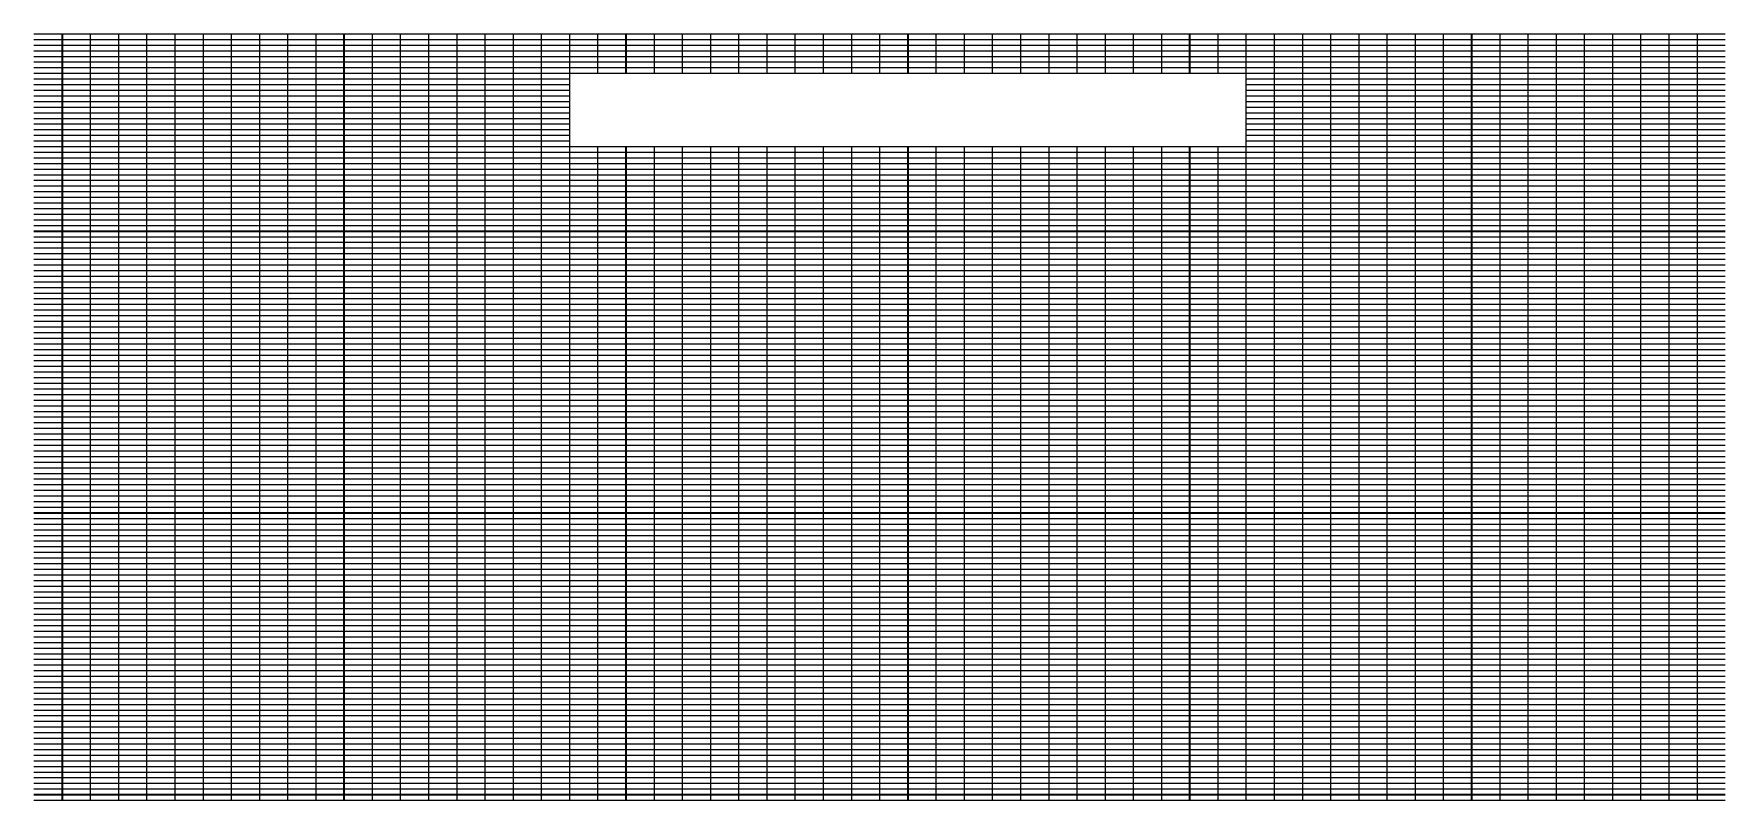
# Model space of a CAD drawing. Header units: feet. Extents: x -34.1 to 34.5, y 2.8 to 19.
# Drawn here: x -22.64 to -7.64, y 4.98 to 11.78 of the extents above; entities that cross this region are included whole.
import ezdxf

# ---------------------------------------------------------------- set-up
doc = ezdxf.new("R2010")
doc.units = ezdxf.units.FT
doc.header["$MEASUREMENT"] = 0
doc.layers.add('10 Lines', color=7, linetype='Continuous', lineweight=20)
doc.layers.add('10 lines index', color=7, linetype='Continuous', lineweight=35)
doc.layers.add('FINELINES', color=252, linetype='Continuous')

msp = doc.modelspace()

# ---------------------------------------------------------------- linework, layer by layer
at = {"layer": '10 Lines'}
for p, q in [((-22.642, 11.78), (-7.642, 11.78)), ((-22.142, 11.78), (-22.142, 4.98)), ((-21.892, 11.78), (-21.892, 4.98)), ((-21.642, 11.78), (-21.642, 4.98)), ((-21.392, 11.78), (-21.392, 4.98)), ((-21.142, 11.78), (-21.142, 4.98)), ((-20.892, 11.78), (-20.892, 4.98)), ((-20.642, 11.78), (-20.642, 4.98)), ((-20.392, 11.78), (-20.392, 4.98)), ((-20.142, 11.78), (-20.142, 4.98)), ((-19.642, 11.78), (-19.642, 4.98)), ((-19.392, 11.78), (-19.392, 4.98)), ((-19.142, 11.78), (-19.142, 4.98)), ((-18.892, 11.78), (-18.892, 4.98)), ((-18.642, 11.78), (-18.642, 4.98)), ((-18.392, 11.78), (-18.392, 4.98)), ((-18.142, 11.78), (-18.142, 4.98)), ((-17.892, 11.78), (-17.892, 4.98)), ((-17.642, 11.78), (-17.642, 11.43)), ((-17.142, 11.78), (-17.142, 11.43)), ((-16.892, 11.78), (-16.892, 11.43)), ((-16.642, 11.78), (-16.642, 11.43)), ((-16.392, 11.78), (-16.392, 11.43)), ((-16.142, 11.78), (-16.142, 11.43)), ((-15.892, 11.78), (-15.892, 11.43)), ((-15.642, 11.78), (-15.642, 11.43)), ((-15.392, 11.78), (-15.392, 11.43)), ((-15.142, 11.78), (-15.142, 11.43)), ((-14.642, 11.78), (-14.642, 11.43)), ((-14.392, 11.78), (-14.392, 11.43)), ((-14.142, 11.78), (-14.142, 11.43)), ((-13.892, 11.78), (-13.892, 11.43)), ((-13.642, 11.78), (-13.642, 11.43)), ((-13.392, 11.78), (-13.392, 11.43)), ((-13.142, 11.78), (-13.142, 11.43)), ((-12.892, 11.78), (-12.892, 11.43)), ((-12.642, 11.78), (-12.642, 11.43)), ((-12.142, 11.78), (-12.142, 11.43)), ((-11.892, 11.78), (-11.892, 4.98)), ((-11.642, 11.78), (-11.642, 4.98)), ((-11.392, 11.78), (-11.392, 4.98)), ((-11.142, 11.78), (-11.142, 4.98)), ((-10.892, 11.78), (-10.892, 4.98)), ((-10.642, 11.78), (-10.642, 4.98)), ((-10.392, 11.78), (-10.392, 4.98)), ((-10.142, 11.78), (-10.142, 4.98)), ((-9.642, 11.78), (-9.642, 4.98)), ((-9.392, 11.78), (-9.392, 4.98)), ((-9.142, 11.78), (-9.142, 4.98)), ((-8.892, 11.78), (-8.892, 4.98)), ((-8.642, 11.78), (-8.642, 4.98)), ((-8.392, 11.78), (-8.392, 4.98)), ((-8.142, 11.78), (-8.142, 4.98)), ((-7.892, 11.78), (-7.892, 4.98)), ((-22.642, 11.53), (-7.642, 11.53)), ((-22.642, 11.28), (-17.892, 11.28)), ((-11.892, 11.28), (-7.642, 11.28)), ((-22.642, 11.03), (-17.892, 11.03)), ((-11.892, 11.03), (-7.642, 11.03)), ((-22.642, 10.78), (-7.642, 10.78)), ((-17.642, 10.78), (-17.642, 4.98)), ((-17.142, 10.78), (-17.142, 4.98)), ((-16.892, 10.78), (-16.892, 4.98)), ((-16.642, 10.78), (-16.642, 4.98)), ((-16.392, 10.78), (-16.392, 4.98)), ((-16.142, 10.78), (-16.142, 4.98)), ((-15.892, 10.78), (-15.892, 4.98)), ((-15.642, 10.78), (-15.642, 4.98)), ((-15.392, 10.78), (-15.392, 4.98)), ((-15.142, 10.78), (-15.142, 4.98)), ((-14.642, 10.78), (-14.642, 4.98)), ((-14.392, 10.78), (-14.392, 4.98)), ((-14.142, 10.78), (-14.142, 4.98)), ((-13.892, 10.78), (-13.892, 4.98)), ((-13.642, 10.78), (-13.642, 4.98)), ((-13.392, 10.78), (-13.392, 4.98)), ((-13.142, 10.78), (-13.142, 4.98)), ((-12.892, 10.78), (-12.892, 4.98)), ((-12.642, 10.78), (-12.642, 4.98)), ((-12.142, 10.78), (-12.142, 4.98)), ((-22.642, 10.53), (-7.642, 10.53)), ((-22.642, 10.28), (-7.642, 10.28)), ((-22.642, 9.78), (-7.642, 9.78)), ((-22.642, 9.53), (-7.642, 9.53)), ((-22.642, 9.28), (-7.642, 9.28)), ((-22.642, 9.03), (-7.642, 9.03)), ((-22.642, 8.78), (-7.642, 8.78)), ((-22.642, 8.53), (-7.642, 8.53)), ((-22.642, 8.28), (-7.642, 8.28)), ((-22.642, 8.03), (-7.642, 8.03)), ((-22.642, 7.78), (-7.642, 7.78)), ((-22.642, 7.28), (-7.642, 7.28)), ((-22.642, 7.03), (-7.642, 7.03)), ((-22.642, 6.78), (-7.642, 6.78)), ((-22.642, 6.53), (-7.642, 6.53)), ((-22.642, 6.28), (-7.642, 6.28)), ((-22.642, 6.03), (-7.642, 6.03)), ((-22.642, 5.78), (-7.642, 5.78)), ((-22.642, 5.53), (-7.642, 5.53)), ((-22.642, 5.28), (-7.642, 5.28))]:
    msp.add_line(p, q, dxfattribs=at)
at = {"layer": '10 lines index'}
for p, q in [((-22.392, 11.78), (-22.392, 4.98)), ((-19.892, 11.78), (-19.892, 4.98)), ((-17.392, 11.78), (-17.392, 11.43)), ((-14.892, 11.78), (-14.892, 11.43)), ((-12.392, 11.78), (-12.392, 11.43)), ((-9.892, 11.78), (-9.892, 4.98)), ((-17.392, 10.78), (-17.392, 4.98)), ((-14.892, 10.78), (-14.892, 4.98)), ((-12.392, 10.78), (-12.392, 4.98)), ((-22.642, 10.03), (-7.642, 10.03)), ((-22.642, 7.53), (-7.642, 7.53)), ((-22.642, 5.03), (-7.642, 5.03))]:
    msp.add_line(p, q, dxfattribs=at)
at = {"layer": 'FINELINES'}
for p, q in [((-22.642, 11.73), (-7.642, 11.73)), ((-22.642, 11.73), (-7.642, 11.73)), ((-22.642, 11.68), (-7.642, 11.68)), ((-22.642, 11.63), (-7.642, 11.63)), ((-22.642, 11.58), (-7.642, 11.58)), ((-22.642, 11.48), (-7.642, 11.48)), ((-22.642, 11.48), (-7.642, 11.48)), ((-22.642, 11.43), (-7.642, 11.43)), ((-22.642, 11.38), (-17.892, 11.38)), ((-22.642, 11.33), (-17.892, 11.33)), ((-11.892, 11.38), (-7.642, 11.38)), ((-11.892, 11.33), (-7.642, 11.33)), ((-22.642, 11.23), (-17.892, 11.23)), ((-22.642, 11.23), (-17.892, 11.23)), ((-22.642, 11.18), (-17.892, 11.18)), ((-22.642, 11.13), (-17.892, 11.13)), ((-11.892, 11.23), (-7.642, 11.23)), ((-11.892, 11.23), (-7.642, 11.23)), ((-11.892, 11.18), (-7.642, 11.18)), ((-11.892, 11.13), (-7.642, 11.13)), ((-22.642, 11.08), (-17.892, 11.08)), ((-22.642, 10.98), (-17.892, 10.98)), ((-22.642, 10.98), (-17.892, 10.98)), ((-11.892, 11.08), (-7.642, 11.08)), ((-11.892, 10.98), (-7.642, 10.98)), ((-11.892, 10.98), (-7.642, 10.98)), ((-22.642, 10.93), (-17.892, 10.93)), ((-22.642, 10.88), (-17.892, 10.88)), ((-22.642, 10.83), (-17.892, 10.83)), ((-11.892, 10.93), (-7.642, 10.93)), ((-11.892, 10.88), (-7.642, 10.88)), ((-11.892, 10.83), (-7.642, 10.83)), ((-22.642, 10.73), (-7.642, 10.73)), ((-22.642, 10.73), (-7.642, 10.73)), ((-22.642, 10.68), (-7.642, 10.68)), ((-22.642, 10.63), (-7.642, 10.63)), ((-22.642, 10.58), (-7.642, 10.58)), ((-22.642, 10.48), (-7.642, 10.48)), ((-22.642, 10.48), (-7.642, 10.48)), ((-22.642, 10.43), (-7.642, 10.43)), ((-22.642, 10.38), (-7.642, 10.38)), ((-22.642, 10.33), (-7.642, 10.33)), ((-22.642, 10.23), (-7.642, 10.23)), ((-22.642, 10.23), (-7.642, 10.23)), ((-22.642, 10.18), (-7.642, 10.18)), ((-22.642, 10.13), (-7.642, 10.13)), ((-22.642, 10.08), (-7.642, 10.08)), ((-22.642, 9.98), (-7.642, 9.98)), ((-22.642, 9.98), (-7.642, 9.98)), ((-22.642, 9.93), (-7.642, 9.93)), ((-22.642, 9.88), (-7.642, 9.88)), ((-22.642, 9.83), (-7.642, 9.83)), ((-22.642, 9.73), (-7.642, 9.73)), ((-22.642, 9.73), (-7.642, 9.73)), ((-22.642, 9.68), (-7.642, 9.68)), ((-22.642, 9.63), (-7.642, 9.63)), ((-22.642, 9.58), (-7.642, 9.58)), ((-22.642, 9.48), (-7.642, 9.48)), ((-22.642, 9.48), (-7.642, 9.48)), ((-22.642, 9.43), (-7.642, 9.43)), ((-22.642, 9.38), (-7.642, 9.38)), ((-22.642, 9.33), (-7.642, 9.33)), ((-22.642, 9.23), (-7.642, 9.23)), ((-22.642, 9.23), (-7.642, 9.23)), ((-22.642, 9.18), (-7.642, 9.18)), ((-22.642, 9.13), (-7.642, 9.13)), ((-22.642, 9.08), (-7.642, 9.08)), ((-22.642, 8.98), (-7.642, 8.98)), ((-22.642, 8.98), (-7.642, 8.98)), ((-22.642, 8.93), (-7.642, 8.93)), ((-22.642, 8.88), (-7.642, 8.88)), ((-22.642, 8.83), (-7.642, 8.83)), ((-22.642, 8.73), (-7.642, 8.73)), ((-22.642, 8.73), (-7.642, 8.73)), ((-22.642, 8.68), (-7.642, 8.68)), ((-22.642, 8.63), (-7.642, 8.63)), ((-22.642, 8.58), (-7.642, 8.58)), ((-22.642, 8.48), (-7.642, 8.48)), ((-22.642, 8.48), (-7.642, 8.48)), ((-22.642, 8.43), (-7.642, 8.43)), ((-22.642, 8.38), (-7.642, 8.38)), ((-22.642, 8.33), (-7.642, 8.33)), ((-22.642, 8.23), (-7.642, 8.23)), ((-22.642, 8.23), (-7.642, 8.23)), ((-22.642, 8.18), (-7.642, 8.18)), ((-22.642, 8.13), (-7.642, 8.13)), ((-22.642, 8.08), (-7.642, 8.08)), ((-22.642, 7.98), (-7.642, 7.98)), ((-22.642, 7.98), (-7.642, 7.98)), ((-22.642, 7.93), (-7.642, 7.93)), ((-22.642, 7.88), (-7.642, 7.88)), ((-22.642, 7.83), (-7.642, 7.83)), ((-22.642, 7.73), (-7.642, 7.73)), ((-22.642, 7.73), (-7.642, 7.73)), ((-22.642, 7.68), (-7.642, 7.68)), ((-22.642, 7.63), (-7.642, 7.63)), ((-22.642, 7.58), (-7.642, 7.58)), ((-22.642, 7.48), (-7.642, 7.48)), ((-22.642, 7.48), (-7.642, 7.48)), ((-22.642, 7.43), (-7.642, 7.43)), ((-22.642, 7.38), (-7.642, 7.38)), ((-22.642, 7.33), (-7.642, 7.33)), ((-22.642, 7.23), (-7.642, 7.23)), ((-22.642, 7.23), (-7.642, 7.23)), ((-22.642, 7.18), (-7.642, 7.18)), ((-22.642, 7.13), (-7.642, 7.13)), ((-22.642, 7.08), (-7.642, 7.08)), ((-22.642, 6.98), (-7.642, 6.98)), ((-22.642, 6.98), (-7.642, 6.98)), ((-22.642, 6.93), (-7.642, 6.93)), ((-22.642, 6.88), (-7.642, 6.88)), ((-22.642, 6.83), (-7.642, 6.83)), ((-22.642, 6.73), (-7.642, 6.73)), ((-22.642, 6.73), (-7.642, 6.73)), ((-22.642, 6.68), (-7.642, 6.68)), ((-22.642, 6.63), (-7.642, 6.63)), ((-22.642, 6.58), (-7.642, 6.58)), ((-22.642, 6.48), (-7.642, 6.48)), ((-22.642, 6.48), (-7.642, 6.48)), ((-22.642, 6.43), (-7.642, 6.43)), ((-22.642, 6.38), (-7.642, 6.38)), ((-22.642, 6.33), (-7.642, 6.33)), ((-22.642, 6.23), (-7.642, 6.23)), ((-22.642, 6.23), (-7.642, 6.23)), ((-22.642, 6.18), (-7.642, 6.18)), ((-22.642, 6.13), (-7.642, 6.13)), ((-22.642, 6.08), (-7.642, 6.08)), ((-22.642, 5.98), (-7.642, 5.98)), ((-22.642, 5.98), (-7.642, 5.98)), ((-22.642, 5.93), (-7.642, 5.93)), ((-22.642, 5.88), (-7.642, 5.88)), ((-22.642, 5.83), (-7.642, 5.83)), ((-22.642, 5.73), (-7.642, 5.73)), ((-22.642, 5.73), (-7.642, 5.73)), ((-22.642, 5.68), (-7.642, 5.68)), ((-22.642, 5.63), (-7.642, 5.63)), ((-22.642, 5.58), (-7.642, 5.58)), ((-22.642, 5.48), (-7.642, 5.48)), ((-22.642, 5.48), (-7.642, 5.48)), ((-22.642, 5.43), (-7.642, 5.43)), ((-22.642, 5.38), (-7.642, 5.38)), ((-22.642, 5.33), (-7.642, 5.33)), ((-22.642, 5.23), (-7.642, 5.23)), ((-22.642, 5.23), (-7.642, 5.23)), ((-22.642, 5.18), (-7.642, 5.18)), ((-22.642, 5.13), (-7.642, 5.13)), ((-22.642, 5.08), (-7.642, 5.08)), ((-22.642, 4.98), (-7.642, 4.98))]:
    msp.add_line(p, q, dxfattribs=at)

doc.saveas('drawing.dxf')
